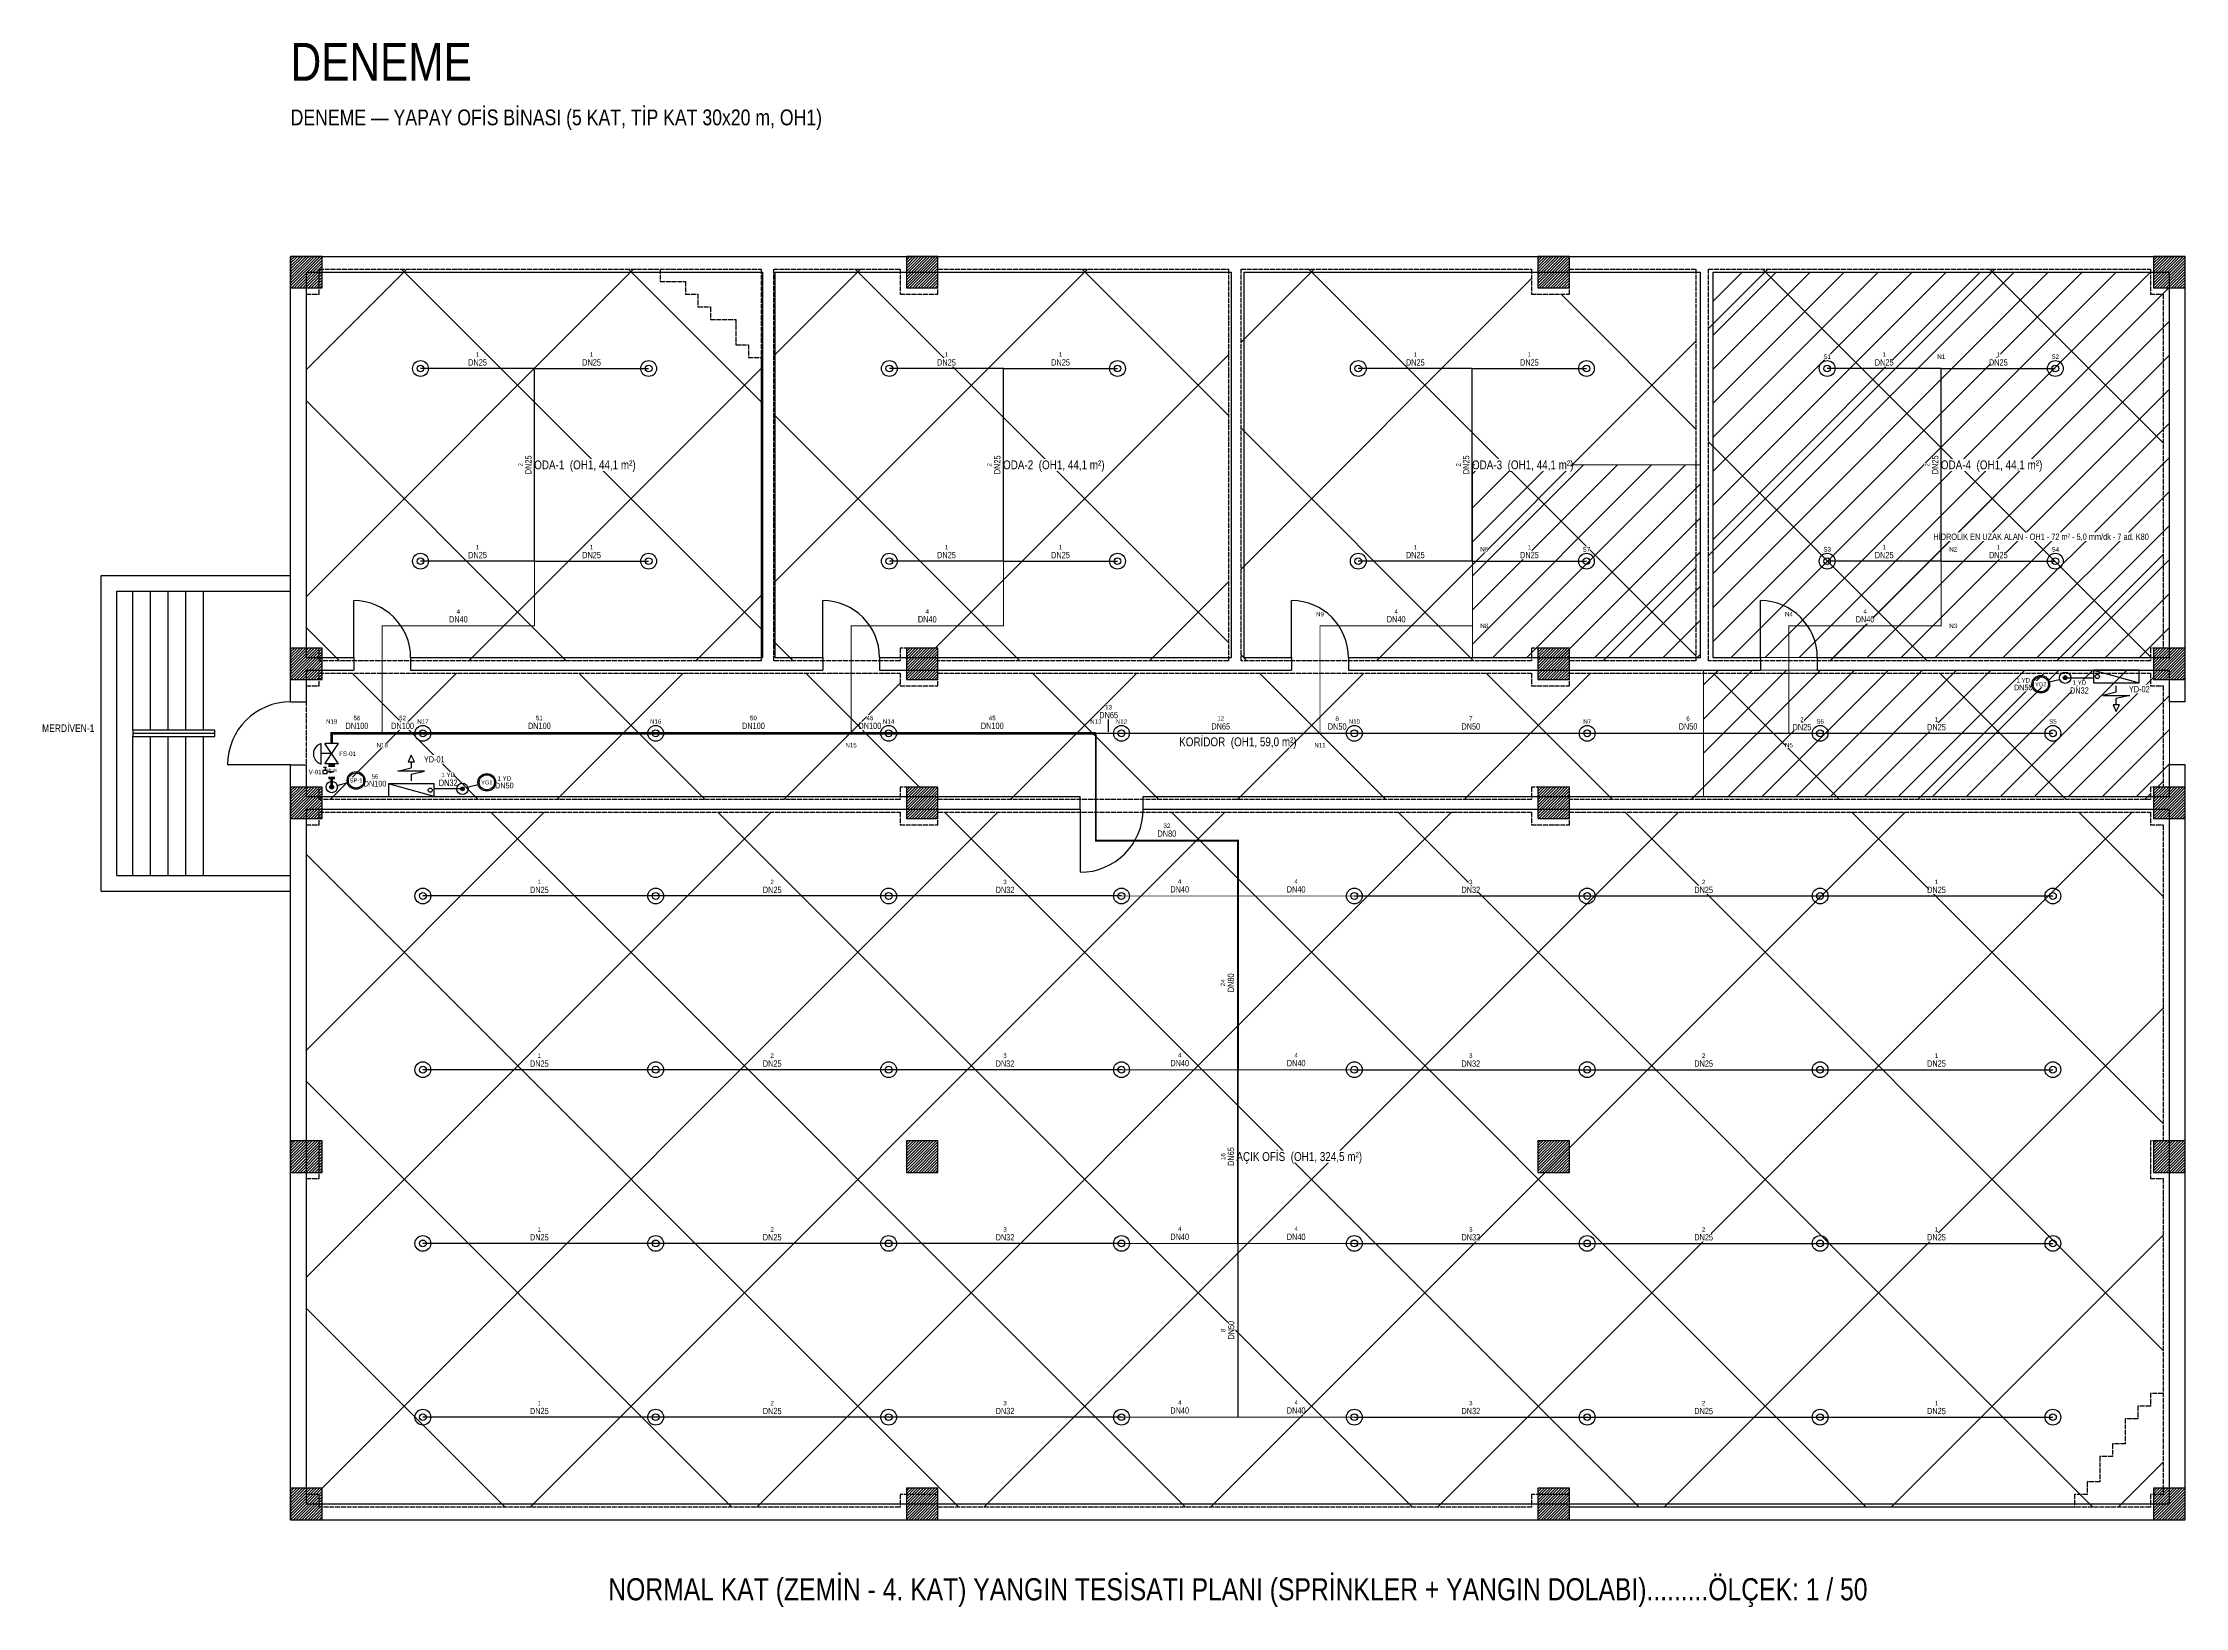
# Model space of a CAD drawing. Header units: centimetres. Extents: x -392 to 7506, y -568 to 2338.
# Drawn here: x -392 to 3000, y -138 to 2338 of the extents above; entities that cross this region are included whole.
import ezdxf
from ezdxf.enums import TextEntityAlignment as Align

# ---------------------------------------------------------------- set-up
doc = ezdxf.new("R2010")
doc.units = ezdxf.units.CM
doc.linetypes.add('DASHED', pattern=[1.524, 1.27, -0.254])
for name, color, linetype in [('MTY-VANA', 1, 'Continuous'), ('ROTAS-MIMARI-DUVAR', 8, 'Continuous'), ('ROTAS-MIMARI-KAPI', 8, 'Continuous'), ('ROTAS-MIMARI-KOLON', 8, 'Continuous'), ('ROTAS-MIMARI-KOLON-TARAMA', 9, 'Continuous'), ('ROTAS-MIMARI-MAHAL', 7, 'Continuous'), ('ROTAS-MIMARI-MERDIVEN', 8, 'Continuous'), ('ROTAS-YANGIN-BASLIK', 7, 'Continuous'), ('ROTAS-YANGIN-DOLAP', 1, 'Continuous'), ('ROTAS-YANGIN-DOLAP-BORU', 1, 'Continuous'), ('ROTAS-YANGIN-DOLAP-CAP', 1, 'Continuous'), ('ROTAS-YANGIN-DOLAP-ERISIM', 3, 'DASHED'), ('ROTAS-YANGIN-DOLAP-KAPSAMA', 3, 'Continuous'), ('ROTAS-YANGIN-DOLAP-KOLON', 6, 'Continuous'), ('ROTAS-YANGIN-DOLAP-YAZI', 1, 'Continuous'), ('ROTAS-YANGIN-DUGUM', 3, 'Continuous'), ('ROTAS-YANGIN-HIDROLIK-ALAN', 2, 'Continuous'), ('ROTAS-YANGIN-HIDROLIK-TARAMA', 8, 'Continuous'), ('ROTAS-YANGIN-KOLON', 6, 'Continuous'), ('ROTAS-YANGIN-SPR-BORU', 140, 'Continuous'), ('ROTAS-YANGIN-SPR-CAP', 141, 'Continuous'), ('ROTAS-YANGIN-SPRINKLER', 15, 'Continuous'), ('ROTAS-YANGIN-VANA', 1, 'Continuous')]:
    doc.layers.add(name, color=color, linetype=linetype)
doc.styles.add('CAP', font='wturkce.SHX', dxfattribs={"width": 0.65})
doc.styles.add('ROTAS', font='arial.ttf')

# ---------------------------------------------------------------- blocks, each defined once
blk = doc.blocks.new('ROTAS-SPR-SARKIK')
for radius in [12.5, 5.37]:
    blk.add_circle((0, 0), radius)
blk = doc.blocks.new('MTY-IZLENEBILIR KELEBEK VANA')
at = {"layer": 'MTY-VANA', "linetype": 'Continuous'}
for p, q in [((-10.7, -5.1), (-10.7, 4.9)), ((-10.7, -5.1), (-10.7, 4.9)), ((-10.7, -5.1), (-10.7, 4.9)), ((-10.7, -5.1), (-10.7, 4.9)), ((-8.7, -5.1), (-8.7, 4.9)), ((-8.7, -5.1), (-8.7, 4.9)), ((-8.7, -5.1), (-8.7, 4.9)), ((-8.7, -5.1), (-8.7, 4.9)), ((0, 0), (0, 7.4)), ((0, 0), (0, 7.4)), ((0, 0), (0, 7.4)), ((0, 0), (0, 7.4)), ((8.7, -5.1), (8.7, 4.9)), ((8.7, -5.1), (8.7, 4.9)), ((8.7, -5.1), (8.7, 4.9)), ((8.7, -5.1), (8.7, 4.9)), ((10.7, -5.1), (10.7, 4.9)), ((10.7, -5.1), (10.7, 4.9)), ((10.7, -5.1), (10.7, 4.9)), ((10.7, -5.1), (10.7, 4.9))]:
    blk.add_line(p, q, dxfattribs=at)
at = {"layer": 'MTY-VANA'}
for p, q in [((-1.2, 3.1), (1.2, -3.1)), ((-1.2, 3.1), (1.2, -3.1)), ((-1.2, 3.1), (1.2, -3.1)), ((7, 10.6), (2.2, 10.6)), ((7, 10.6), (2.2, 10.6)), ((7, 10.6), (2.2, 10.6)), ((7, 10.6), (2.2, 10.6)), ((7, 8.2), (7, 13.1)), ((7, 8.2), (7, 13.1)), ((7, 8.2), (7, 13.1)), ((7, 8.2), (7, 13.1))]:
    blk.add_line(p, q, dxfattribs=at)
blk.add_lwpolyline([(-2.2, 13.9), (-2.2, 7.4), (2.2, 7.4), (2.2, 13.9)], close=True, dxfattribs=at)
blk.add_lwpolyline([(-2.2, 13.9), (-2.2, 7.4), (2.2, 7.4), (2.2, 13.9)], close=True, dxfattribs=at)
blk.add_lwpolyline([(-2.2, 13.9), (-2.2, 7.4), (2.2, 7.4), (2.2, 13.9)], close=True, dxfattribs=at)
blk.add_lwpolyline([(-2.2, 13.9), (-2.2, 7.4), (2.2, 7.4), (2.2, 13.9)], close=True, dxfattribs=at)
at = {"layer": 'MTY-VANA', "linetype": 'Continuous'}
blk.add_trace([(-1.2, 3.1), (1.2, 3.1), (-1.2, -3.1), (1.2, -3.1)], dxfattribs=at)
blk.add_trace([(-1.2, 3.1), (1.2, 3.1), (-1.2, -3.1), (1.2, -3.1)], dxfattribs=at)
blk.add_trace([(-1.2, 3.1), (1.2, 3.1), (-1.2, -3.1), (1.2, -3.1)], dxfattribs=at)
blk.add_trace([(-1.2, 3.1), (1.2, 3.1), (-1.2, -3.1), (1.2, -3.1)], dxfattribs=at)
at = {"layer": 'MTY-VANA', "style": 'CAP', "width": 0.65}
blk.add_attdef('CAP', text='', height=5, rotation=270, dxfattribs=at).set_placement((0, 0), align=Align.CENTER)
blk = doc.blocks.new('ROTAS-AKIS-ANAHTARI')
for p, q in [((-16.3, 16.7), (16.2, 16.7)), ((-16.2, -11), (-16.2, 11)), ((-16.2, 11), (16.3, -11)), ((-16.2, -11), (16.3, 11)), ((0.1, 0), (0.1, 16.7)), ((16.3, -11), (16.3, 11))]:
    blk.add_line(p, q)
blk.add_lwpolyline([(16.2, 16.7), (14.8, 20.1), (12.8, 23.1), (10.1, 25.6), (7, 27.5), (3.5, 28.6), (-0.1, 29), (-3.7, 28.6), (-7.2, 27.5), (-10.3, 25.6), (-12.9, 23.1), (-15, 20.1), (-16.3, 16.7)])
blk = doc.blocks.new('ROTAS-SPR-KOLON')
blk.add_hatch(color=7).paths.add_polyline_path([(3, 0), (2.8, 1.1), (2.1, 2.1), (1.1, 2.8), (0, 3), (-1.1, 2.8), (-2.1, 2.1), (-2.8, 1.1), (-3, 0), (-2.8, -1.1), (-2.1, -2.1), (-1.1, -2.8), (0, -3), (1.1, -2.8), (2.1, -2.1), (2.8, -1.1)])
for radius in [9, 3]:
    blk.add_circle((0, 0), radius)
blk = doc.blocks.new('ROTAS-YANGIN-DOLABI-PLAN')
for p, q in [((-21.2, 7.3), (0, 12.3)), ((21.2, 7.3), (-21.2, 7.3)), ((0, 32.8), (-5, 22)), ((-5, 22), (5, 22)), ((5, 22), (0, 32.8)), ((0, 22), (0, 12.3)), ((0, 2.3), (21.2, 7.3)), ((0, 2.3), (0, -7.8)), ((36, -32.8), (-36, -12.8)), ((30, -22.8), (30, -22.8))]:
    blk.add_line(p, q)
for points in [[(-36, -12.8), (-36, -32.8), (36, -32.8), (36, -12.8), (-36, -12.8)], [(36, -32.8), (-36, -12.8), (-36, -32.8), (36, -32.8)]]:
    blk.add_lwpolyline(points)
blk.add_circle((30, -22.8), 3.25)
at = {"style": 'ROTAS'}
blk.add_attdef('NO', text='', height=6, dxfattribs=at).set_placement((0, 35.8), align=Align.BOTTOM_CENTER)

msp = doc.modelspace()

# ---------------------------------------------------------------- hatches: boundary and pattern name
at = {"layer": 'ROTAS-MIMARI-KOLON-TARAMA'}
h = msp.add_hatch(dxfattribs=at)
h.set_pattern_fill('ANSI31')
h.paths.add_polyline_path([(0, 1950), (50, 1950), (50, 2000), (0, 2000)])
h = msp.add_hatch(dxfattribs=at)
h.set_pattern_fill('ANSI31')
h.paths.add_polyline_path([(975, 1950), (1025, 1950), (1025, 2000), (975, 2000)])
h = msp.add_hatch(dxfattribs=at)
h.set_pattern_fill('ANSI31')
h.paths.add_polyline_path([(1975, 1950), (2025, 1950), (2025, 2000), (1975, 2000)])
h = msp.add_hatch(dxfattribs=at)
h.set_pattern_fill('ANSI31')
h.paths.add_polyline_path([(2950, 1950), (3000, 1950), (3000, 2000), (2950, 2000)])
h = msp.add_hatch(dxfattribs=at)
h.set_pattern_fill('ANSI31')
h.paths.add_polyline_path([(0, 1330), (50, 1330), (50, 1380), (0, 1380)])
h = msp.add_hatch(dxfattribs=at)
h.set_pattern_fill('ANSI31')
h.paths.add_polyline_path([(975, 1330), (1025, 1330), (1025, 1380), (975, 1380)])
h = msp.add_hatch(dxfattribs=at)
h.set_pattern_fill('ANSI31')
h.paths.add_polyline_path([(1975, 1330), (2025, 1330), (2025, 1380), (1975, 1380)])
h = msp.add_hatch(dxfattribs=at)
h.set_pattern_fill('ANSI31')
h.paths.add_polyline_path([(2950, 1330), (3000, 1330), (3000, 1380), (2950, 1380)])
h = msp.add_hatch(dxfattribs=at)
h.set_pattern_fill('ANSI31')
h.paths.add_polyline_path([(0, 1110), (50, 1110), (50, 1160), (0, 1160)])
h = msp.add_hatch(dxfattribs=at)
h.set_pattern_fill('ANSI31')
h.paths.add_polyline_path([(975, 1110), (1025, 1110), (1025, 1160), (975, 1160)])
h = msp.add_hatch(dxfattribs=at)
h.set_pattern_fill('ANSI31')
h.paths.add_polyline_path([(1975, 1110), (2025, 1110), (2025, 1160), (1975, 1160)])
h = msp.add_hatch(dxfattribs=at)
h.set_pattern_fill('ANSI31')
h.paths.add_polyline_path([(2950, 1110), (3000, 1110), (3000, 1160), (2950, 1160)])
h = msp.add_hatch(dxfattribs=at)
h.set_pattern_fill('ANSI31')
h.paths.add_polyline_path([(0, 550), (50, 550), (50, 600), (0, 600)])
h = msp.add_hatch(dxfattribs=at)
h.set_pattern_fill('ANSI31')
h.paths.add_polyline_path([(975, 550), (1025, 550), (1025, 600), (975, 600)])
h = msp.add_hatch(dxfattribs=at)
h.set_pattern_fill('ANSI31')
h.paths.add_polyline_path([(1975, 550), (2025, 550), (2025, 600), (1975, 600)])
h = msp.add_hatch(dxfattribs=at)
h.set_pattern_fill('ANSI31')
h.paths.add_polyline_path([(2950, 550), (3000, 550), (3000, 600), (2950, 600)])
h = msp.add_hatch(dxfattribs=at)
h.set_pattern_fill('ANSI31')
h.paths.add_polyline_path([(0, 0), (50, 0), (50, 50), (0, 50)])
h = msp.add_hatch(dxfattribs=at)
h.set_pattern_fill('ANSI31')
h.paths.add_polyline_path([(975, 0), (1025, 0), (1025, 50), (975, 50)])
h = msp.add_hatch(dxfattribs=at)
h.set_pattern_fill('ANSI31')
h.paths.add_polyline_path([(1975, 0), (2025, 0), (2025, 50), (1975, 50)])
h = msp.add_hatch(dxfattribs=at)
h.set_pattern_fill('ANSI31')
h.paths.add_polyline_path([(2950, 0), (3000, 0), (3000, 50), (2950, 50)])
at = {"layer": 'ROTAS-YANGIN-DOLAP-KAPSAMA'}
h = msp.add_hatch(dxfattribs=at)
h.set_pattern_fill('ANSI37', scale=80)
h.paths.add_polyline_path([(45, 1980), (745, 1980), (745, 1360), (45, 1360), (45, 1380), (25, 1380), (25, 1940), (45, 1940)])
h = msp.add_hatch(dxfattribs=at)
h.set_pattern_fill('ANSI37', scale=80)
h.paths.add_polyline_path([(765, 1980), (965, 1980), (965, 1940), (1025, 1940), (1025, 1980), (1485, 1980), (1485, 1360), (1025, 1360), (1025, 1380), (965, 1380), (965, 1360), (765, 1360)])
h = msp.add_hatch(dxfattribs=at)
h.set_pattern_fill('ANSI37', scale=80)
h.paths.add_polyline_path([(1505, 1980), (1965, 1980), (1965, 1940), (2025, 1940), (2025, 1980), (2225, 1980), (2225, 1360), (2025, 1360), (2025, 1380), (1965, 1380), (1965, 1360), (1505, 1360)])
h = msp.add_hatch(dxfattribs=at)
h.set_pattern_fill('ANSI37', scale=80)
h.paths.add_polyline_path([(2945, 1360), (2245, 1360), (2245, 1980), (2945, 1980), (2945, 1940), (2965, 1940), (2965, 1380), (2945, 1380)])
h = msp.add_hatch(dxfattribs=at)
h.set_pattern_fill('ANSI37', scale=80)
h.paths.add_polyline_path([(965, 1140), (45, 1140), (45, 1160), (25, 1160), (25, 1320), (45, 1320), (45, 1340), (965, 1340), (965, 1320), (1025, 1320), (1025, 1340), (1965, 1340), (1965, 1320), (2025, 1320), (2025, 1340), (2945, 1340), (2945, 1320), (2965, 1320), (2965, 1160), (2945, 1160), (2945, 1140), (2025, 1140), (2025, 1160), (1965, 1160), (1965, 1140), (1025, 1140), (1025, 1160), (965, 1160)])
h = msp.add_hatch(dxfattribs=at)
h.set_pattern_fill('ANSI37', scale=80)
h.paths.add_polyline_path([(25, 600), (25, 1100), (45, 1100), (45, 1120), (965, 1120), (965, 1100), (1025, 1100), (1025, 1120), (1965, 1120), (1965, 1100), (2025, 1100), (2025, 1120), (2945, 1120), (2945, 1100), (2965, 1100), (2965, 600), (2945, 600), (2945, 540), (2965, 540), (2965, 40), (2945, 40), (2945, 20), (2025, 20), (2025, 40), (1965, 40), (1965, 20), (1025, 20), (1025, 40), (965, 40), (965, 20), (45, 20), (45, 40), (25, 40), (25, 540), (45, 540), (45, 600)])
h.paths.add_polyline_path([(1025, 600), (965, 600), (965, 540), (1025, 540)], flags=0)
h.paths.add_polyline_path([(1965, 540), (2025, 540), (2025, 600), (1965, 600)], flags=0)
at = {"layer": 'ROTAS-YANGIN-HIDROLIK-TARAMA'}
h = msp.add_hatch(dxfattribs=at)
h.set_pattern_fill('ANSI31', scale=12)
h.paths.add_polyline_path([(2252.5, 1975), (2975, 1975), (2975, 1365), (2252.5, 1365)])
h = msp.add_hatch(dxfattribs=at)
h.set_pattern_fill('ANSI31', scale=12)
h.paths.add_polyline_path([(2232.5, 1670), (2232.5, 1365), (1871.3, 1365), (1871.3, 1670)])
h = msp.add_hatch(dxfattribs=at)
h.set_pattern_fill('ANSI31', scale=12)
h.paths.add_polyline_path([(2975, 1345), (2975, 1145), (2237.5, 1145), (2237.5, 1345)])

# ---------------------------------------------------------------- linework, layer by layer
at = {"layer": 'ROTAS-MIMARI-DUVAR'}
for p, q in [((0, 2000), (3000, 2000)), ((0, 1295), (0, 2000)), ((25, 1975), (747.5, 1975)), ((25, 1365), (25, 1975)), ((747.5, 1365), (747.5, 1975)), ((767.5, 1975), (1490, 1975)), ((767.5, 1365), (767.5, 1975)), ((1490, 1365), (1490, 1975)), ((1510, 1975), (2232.5, 1975)), ((1510, 1365), (1510, 1975)), ((2232.5, 1365), (2232.5, 1975)), ((2252.5, 1975), (2975, 1975)), ((2252.5, 1365), (2252.5, 1975)), ((2975, 1365), (2975, 1975)), ((3000, 1295), (3000, 2000)), ((-300, 1495), (0, 1495)), ((-300, 995), (-300, 1495)), ((-275, 1470), (0, 1470)), ((-275, 1020), (-275, 1470)), ((25, 1365), (100, 1365)), ((190, 1365), (747.5, 1365)), ((767.5, 1365), (842.5, 1365)), ((932.5, 1365), (1490, 1365)), ((1510, 1365), (1585, 1365)), ((1675, 1365), (2232.5, 1365)), ((2252.5, 1365), (2327.5, 1365)), ((2417.5, 1365), (2975, 1365)), ((25, 1345), (100, 1345)), ((25, 1295), (25, 1345)), ((190, 1345), (842.5, 1345)), ((932.5, 1345), (1585, 1345)), ((1675, 1345), (2327.5, 1345)), ((2417.5, 1345), (2975, 1345)), ((2975, 1295), (2975, 1345)), ((0, 0), (0, 1195)), ((25, 1145), (25, 1195)), ((2975, 1145), (2975, 1195)), ((3000, 0), (3000, 1195)), ((25, 1145), (1250, 1145)), ((25, 1125), (1250, 1125)), ((25, 25), (25, 1125)), ((1350, 1145), (2975, 1145)), ((1350, 1125), (2975, 1125)), ((2975, 25), (2975, 1125)), ((-275, 1020), (0, 1020)), ((-300, 995), (0, 995)), ((0, 0), (3000, 0)), ((25, 25), (2975, 25))]:
    msp.add_line(p, q, dxfattribs=at)
at = {"layer": 'ROTAS-MIMARI-KAPI'}
for p, q in [((100, 1365), (100, 1455)), ((842.5, 1365), (842.5, 1455)), ((1585, 1365), (1585, 1455)), ((2327.5, 1365), (2327.5, 1455)), ((100, 1365), (100, 1345)), ((190, 1365), (190, 1345)), ((842.5, 1365), (842.5, 1345)), ((932.5, 1365), (932.5, 1345)), ((1585, 1365), (1585, 1345)), ((1675, 1365), (1675, 1345)), ((2327.5, 1365), (2327.5, 1345)), ((2417.5, 1365), (2417.5, 1345)), ((0, 1295), (25, 1295)), ((3000, 1295), (2975, 1295)), ((0, 1195), (-100, 1195)), ((0, 1195), (25, 1195)), ((3000, 1195), (2975, 1195)), ((1250, 1125), (1250, 1145)), ((1250, 1125), (1250, 1025)), ((1350, 1125), (1350, 1145))]:
    msp.add_line(p, q, dxfattribs=at)
for centre, radius, start, end in [((100, 1365), 90, 0, 90), ((842.5, 1365), 90, 0, 90), ((1585, 1365), 90, 0, 90), ((2327.5, 1365), 90, 0, 90), ((0, 1195), 100, 90, 180), ((1250, 1125), 100, 270, 360)]:
    msp.add_arc(centre, radius, start, end, dxfattribs=at)
at = {"layer": 'ROTAS-MIMARI-KOLON'}
for points in [[(0, 1950), (50, 1950), (50, 2000), (0, 2000)], [(975, 1950), (1025, 1950), (1025, 2000), (975, 2000)], [(1975, 1950), (2025, 1950), (2025, 2000), (1975, 2000)], [(2950, 1950), (3000, 1950), (3000, 2000), (2950, 2000)], [(0, 1330), (50, 1330), (50, 1380), (0, 1380)], [(975, 1330), (1025, 1330), (1025, 1380), (975, 1380)], [(1975, 1330), (2025, 1330), (2025, 1380), (1975, 1380)], [(2950, 1330), (3000, 1330), (3000, 1380), (2950, 1380)], [(0, 1110), (50, 1110), (50, 1160), (0, 1160)], [(975, 1110), (1025, 1110), (1025, 1160), (975, 1160)], [(1975, 1110), (2025, 1110), (2025, 1160), (1975, 1160)], [(2950, 1110), (3000, 1110), (3000, 1160), (2950, 1160)], [(0, 550), (50, 550), (50, 600), (0, 600)], [(975, 550), (1025, 550), (1025, 600), (975, 600)], [(1975, 550), (2025, 550), (2025, 600), (1975, 600)], [(2950, 550), (3000, 550), (3000, 600), (2950, 600)], [(0, 0), (50, 0), (50, 50), (0, 50)], [(975, 0), (1025, 0), (1025, 50), (975, 50)], [(1975, 0), (2025, 0), (2025, 50), (1975, 50)], [(2950, 0), (3000, 0), (3000, 50), (2950, 50)]]:
    msp.add_lwpolyline(points, close=True, dxfattribs=at)
at = {"layer": 'ROTAS-MIMARI-MERDIVEN'}
for points in [[(-250, 1250), (-250, 1470)], [(-222, 1250), (-222, 1470)], [(-194, 1250), (-194, 1470)], [(-166, 1250), (-166, 1470)], [(-138, 1250), (-138, 1470)], [(-250, 1245), (-120, 1245)], [(-250, 1020), (-250, 1240)], [(-222, 1020), (-222, 1240)], [(-194, 1020), (-194, 1240)], [(-166, 1020), (-166, 1240)], [(-138, 1020), (-138, 1240)]]:
    msp.add_lwpolyline(points, dxfattribs=at)
msp.add_lwpolyline([(-250, 1240), (-120, 1240), (-120, 1250), (-250, 1250)], close=True, dxfattribs=at)
at = {"layer": 'ROTAS-YANGIN-DOLAP-BORU'}
for points in [[(2810, 1333), (2855, 1333)], [(272, 1157), (227, 1157)]]:
    msp.add_lwpolyline(points, dxfattribs=at)
at = {"layer": 'ROTAS-YANGIN-DOLAP-ERISIM', "linetype": 'DASHED', "ltscale": 6}
for points in [[(45, 1980), (745, 1980), (745, 1360), (45, 1360), (45, 1380), (25, 1380), (25, 1940), (45, 1940)], [(45, 1980), (585, 1980), (585, 1960), (625, 1960), (625, 1940), (645, 1940), (645, 1920), (665, 1920), (665, 1900), (705, 1900), (705, 1860), (725, 1860), (725, 1840), (745, 1840), (745, 1360), (45, 1360), (45, 1380), (25, 1380), (25, 1940), (45, 1940)], [(765, 1980), (965, 1980), (965, 1940), (1025, 1940), (1025, 1980), (1485, 1980), (1485, 1360), (1025, 1360), (1025, 1380), (965, 1380), (965, 1360), (765, 1360)], [(765, 1980), (965, 1980), (965, 1940), (1025, 1940), (1025, 1980), (1485, 1980), (1485, 1360), (1025, 1360), (1025, 1380), (965, 1380), (965, 1360), (765, 1360)], [(1505, 1980), (1965, 1980), (1965, 1940), (2025, 1940), (2025, 1980), (2225, 1980), (2225, 1360), (2025, 1360), (2025, 1380), (1965, 1380), (1965, 1360), (1505, 1360)], [(1505, 1980), (1965, 1980), (1965, 1940), (2025, 1940), (2025, 1980), (2225, 1980), (2225, 1360), (2025, 1360), (2025, 1380), (1965, 1380), (1965, 1360), (1505, 1360)], [(2945, 1360), (2245, 1360), (2245, 1980), (2945, 1980), (2945, 1940), (2965, 1940), (2965, 1380), (2945, 1380)], [(2945, 1360), (2245, 1360), (2245, 1980), (2945, 1980), (2945, 1940), (2965, 1940), (2965, 1380), (2945, 1380)], [(965, 1140), (45, 1140), (45, 1160), (25, 1160), (25, 1320), (45, 1320), (45, 1340), (965, 1340), (965, 1320), (1025, 1320), (1025, 1340), (1965, 1340), (1965, 1320), (2025, 1320), (2025, 1340), (2945, 1340), (2945, 1320), (2965, 1320), (2965, 1160), (2945, 1160), (2945, 1140), (2025, 1140), (2025, 1160), (1965, 1160), (1965, 1140), (1025, 1140), (1025, 1160), (965, 1160)], [(965, 1140), (45, 1140), (45, 1160), (25, 1160), (25, 1320), (45, 1320), (45, 1340), (965, 1340), (965, 1320), (1025, 1320), (1025, 1340), (1965, 1340), (1965, 1320), (2025, 1320), (2025, 1340), (2945, 1340), (2945, 1320), (2965, 1320), (2965, 1160), (2945, 1160), (2945, 1140), (2025, 1140), (2025, 1160), (1965, 1160), (1965, 1140), (1025, 1140), (1025, 1160), (965, 1160)], [(25, 600), (25, 1100), (45, 1100), (45, 1120), (965, 1120), (965, 1100), (1025, 1100), (1025, 1120), (1965, 1120), (1965, 1100), (2025, 1100), (2025, 1120), (2945, 1120), (2945, 1100), (2965, 1100), (2965, 600), (2945, 600), (2945, 540), (2965, 540), (2965, 40), (2945, 40), (2945, 20), (2025, 20), (2025, 40), (1965, 40), (1965, 20), (1025, 20), (1025, 40), (965, 40), (965, 20), (45, 20), (45, 40), (25, 40), (25, 540), (45, 540), (45, 600)], [(25, 600), (25, 1100), (45, 1100), (45, 1120), (965, 1120), (965, 1100), (1025, 1100), (1025, 1120), (1965, 1120), (1965, 1100), (2025, 1100), (2025, 1120), (2945, 1120), (2945, 1100), (2965, 1100), (2965, 600), (2945, 600), (2945, 540), (2965, 540), (2965, 200), (2945, 200), (2945, 180), (2925, 180), (2925, 160), (2905, 160), (2905, 120), (2885, 120), (2885, 100), (2865, 100), (2865, 60), (2845, 60), (2845, 40), (2825, 40), (2825, 20), (2025, 20), (2025, 40), (1965, 40), (1965, 20), (1025, 20), (1025, 40), (965, 40), (965, 20), (45, 20), (45, 40), (25, 40), (25, 540), (45, 540), (45, 600)]]:
    msp.add_lwpolyline(points, close=True, dxfattribs=at)
at = {"layer": 'ROTAS-YANGIN-DOLAP-KOLON'}
for p, q in [((2784.9, 1326.3), (2800.3, 1330.4)), ((297.1, 1163.7), (281.7, 1159.6))]:
    msp.add_line(p, q, dxfattribs=at)
for centre, radius in [((2771.4, 1322.6), 14), ((2771.4, 1322.6), 12), ((310.6, 1167.4), 14), ((310.6, 1167.4), 12)]:
    msp.add_circle(centre, radius, dxfattribs=at)
at = {"layer": 'ROTAS-YANGIN-HIDROLIK-ALAN', "linetype": 'DASHED', "ltscale": 8, "const_width": 1.5}
for points in [[(2252.5, 1975), (2975, 1975), (2975, 1365), (2252.5, 1365)], [(2232.5, 1670), (2232.5, 1365), (1871.3, 1365), (1871.3, 1670)], [(2975, 1345), (2975, 1145), (2237.5, 1145), (2237.5, 1345)]]:
    msp.add_lwpolyline(points, close=True, dxfattribs=at)
at = {"layer": 'ROTAS-YANGIN-KOLON'}
msp.add_line((90.1, 1166.7), (74.7, 1162.6), dxfattribs=at)
for radius in [14, 12]:
    msp.add_circle((103.6, 1170.4), radius, dxfattribs=at)
at = {"layer": 'ROTAS-YANGIN-SPR-BORU'}
for points in [[(386.2, 1822.5), (205.6, 1822.5)], [(386.2, 1517.5), (386.2, 1822.5)], [(386.2, 1822.5), (566.9, 1822.5)], [(1128.8, 1822.5), (948.1, 1822.5)], [(1128.8, 1517.5), (1128.8, 1822.5)], [(1128.8, 1822.5), (1309.4, 1822.5)], [(1871.2, 1822.5), (1690.6, 1822.5)], [(1871.2, 1517.5), (1871.2, 1822.5)], [(1871.2, 1822.5), (2051.9, 1822.5)], [(2613.8, 1822.5), (2433.1, 1822.5)], [(2613.8, 1517.5), (2613.8, 1822.5)], [(2613.8, 1822.5), (2794.4, 1822.5)], [(386.2, 1517.5), (205.6, 1517.5)], [(386.2, 1517.5), (566.9, 1517.5)], [(1128.8, 1517.5), (948.1, 1517.5)], [(1128.8, 1517.5), (1309.4, 1517.5)], [(1871.2, 1517.5), (1690.6, 1517.5)], [(1871.2, 1517.5), (2051.9, 1517.5)], [(2613.8, 1517.5), (2433.1, 1517.5)], [(2613.8, 1517.5), (2794.4, 1517.5)], [(2372.5, 1245), (2421.9, 1245)], [(2421.9, 1245), (2790.6, 1245)], [(578.1, 987.5), (209.4, 987.5)], [(946.9, 987.5), (578.1, 987.5)], [(1315.6, 987.5), (946.9, 987.5)], [(1684.4, 987.5), (2053.1, 987.5)], [(2053.1, 987.5), (2421.9, 987.5)], [(2421.9, 987.5), (2790.6, 987.5)], [(578.1, 712.5), (209.4, 712.5)], [(946.9, 712.5), (578.1, 712.5)], [(1315.6, 712.5), (946.9, 712.5)], [(1684.4, 712.5), (2053.1, 712.5)], [(2053.1, 712.5), (2421.9, 712.5)], [(2421.9, 712.5), (2790.6, 712.5)], [(578.1, 437.5), (209.4, 437.5)], [(946.9, 437.5), (578.1, 437.5)], [(1315.6, 437.5), (946.9, 437.5)], [(1684.4, 437.5), (2053.1, 437.5)], [(2053.1, 437.5), (2421.9, 437.5)], [(2421.9, 437.5), (2790.6, 437.5)], [(578.1, 162.5), (209.4, 162.5)], [(946.9, 162.5), (578.1, 162.5)], [(1315.6, 162.5), (946.9, 162.5)], [(1684.4, 162.5), (2053.1, 162.5)], [(2053.1, 162.5), (2421.9, 162.5)], [(2421.9, 162.5), (2790.6, 162.5)]]:
    msp.add_lwpolyline(points, dxfattribs=at)
for points, const_width in [([(145, 1245), (145, 1415), (386.2, 1415), (386.2, 1517.5)], 1.5), ([(887.5, 1245), (887.5, 1415), (1128.8, 1415), (1128.8, 1517.5)], 1.5), ([(1630, 1245), (1630, 1415), (1871.2, 1415), (1871.2, 1517.5)], 1.5), ([(2372.5, 1245), (2372.5, 1415), (2613.8, 1415), (2613.8, 1517.5)], 1.5), ([(65, 1229), (65, 1245), (145, 1245)], 4), ([(145, 1245), (209.4, 1245)], 4), ([(209.4, 1245), (578.1, 1245)], 4), ([(578.1, 1245), (887.5, 1245)], 4), ([(887.5, 1245), (946.9, 1245)], 4), ([(946.9, 1245), (1275, 1245)], 4), ([(1275, 1245), (1275, 1075), (1500, 1075), (1500, 987.5)], 3), ([(1275, 1245), (1315.6, 1245)], 2.5), ([(1315.6, 1245), (1630, 1245)], 2.5), ([(1630, 1245), (1684.4, 1245)], 2), ([(1684.4, 1245), (2053.1, 1245)], 2), ([(2053.1, 1245), (2372.5, 1245)], 2), ([(65, 1194.5), (65, 1196.4)], 4), ([(65, 1160), (65, 1173.1)], 4), ([(1500, 987.5), (1315.6, 987.5)], 1.5), ([(1500, 987.5), (1500, 712.5)], 3), ([(1500, 987.5), (1684.4, 987.5)], 1.5), ([(1500, 712.5), (1315.6, 712.5)], 1.5), ([(1500, 712.5), (1500, 437.5)], 2.5), ([(1500, 712.5), (1684.4, 712.5)], 1.5), ([(1500, 437.5), (1315.6, 437.5)], 1.5), ([(1500, 437.5), (1500, 162.5)], 2), ([(1500, 437.5), (1684.4, 437.5)], 1.5), ([(1500, 162.5), (1315.6, 162.5)], 1.5), ([(1500, 162.5), (1684.4, 162.5)], 1.5)]:
    msp.add_lwpolyline(points, dxfattribs=dict(at, const_width=const_width))
at = {"layer": 'ROTAS-YANGIN-SPR-CAP'}
msp.add_line((1295.3, 1247.2), (1295.3, 1267), dxfattribs=at)

# ---------------------------------------------------------------- block references
at = {"layer": 'ROTAS-YANGIN-DOLAP', "rotation": -180}
msp.add_blockref('ROTAS-YANGIN-DOLABI-PLAN', (2891, 1312.2), dxfattribs=at)
at = {"layer": 'ROTAS-YANGIN-DOLAP'}
msp.add_blockref('ROTAS-YANGIN-DOLABI-PLAN', (191, 1177.8), dxfattribs=at)
at = {"layer": 'ROTAS-YANGIN-DOLAP-KOLON'}
for p in [(2810, 1333), (272, 1157)]:
    msp.add_blockref('ROTAS-SPR-KOLON', p, dxfattribs=at)
at = {"layer": 'ROTAS-YANGIN-KOLON'}
msp.add_blockref('ROTAS-SPR-KOLON', (65, 1160), dxfattribs=at)
at = {"layer": 'ROTAS-YANGIN-SPRINKLER'}
for p in [(205.6, 1822.5), (566.9, 1822.5), (948.1, 1822.5), (1309.4, 1822.5), (1690.6, 1822.5), (2051.9, 1822.5), (2433.1, 1822.5), (2794.4, 1822.5), (205.6, 1517.5), (566.9, 1517.5), (948.1, 1517.5), (1309.4, 1517.5), (1690.6, 1517.5), (2051.9, 1517.5), (2433.1, 1517.5), (2794.4, 1517.5), (209.4, 1245), (578.1, 1245), (946.9, 1245), (1315.6, 1245), (1684.4, 1245), (2053.1, 1245), (2421.9, 1245), (2790.6, 1245), (209.4, 987.5), (578.1, 987.5), (946.9, 987.5), (1315.6, 987.5), (1684.4, 987.5), (2053.1, 987.5), (2421.9, 987.5), (2790.6, 987.5), (209.4, 712.5), (578.1, 712.5), (946.9, 712.5), (1315.6, 712.5), (1684.4, 712.5), (2053.1, 712.5), (2421.9, 712.5), (2790.6, 712.5), (209.4, 437.5), (578.1, 437.5), (946.9, 437.5), (1315.6, 437.5), (1684.4, 437.5), (2053.1, 437.5), (2421.9, 437.5), (2790.6, 437.5), (209.4, 162.5), (578.1, 162.5), (946.9, 162.5), (1315.6, 162.5), (1684.4, 162.5), (2053.1, 162.5), (2421.9, 162.5), (2790.6, 162.5)]:
    msp.add_blockref('ROTAS-SPR-SARKIK', p, dxfattribs=at)
at = {"layer": 'ROTAS-YANGIN-VANA', "rotation": 90}
msp.add_blockref('ROTAS-AKIS-ANAHTARI', (65, 1212.7), dxfattribs=at)
msp.add_blockref('MTY-IZLENEBILIR KELEBEK VANA', (65, 1183.8), dxfattribs=at).add_auto_attribs({'CAP': 'DN100'})

# ---------------------------------------------------------------- texts
at = {"layer": 'ROTAS-YANGIN-BASLIK', "style": 'ROTAS', "width": 0.8}
for s, height, p in [('DENEME', 60, (0, 2260)), ('DENEME — YAPAY OFİS BİNASI (5 KAT, TİP KAT 30x20 m, OH1)', 25, (0, 2200))]:
    msp.add_text(s, height=height, dxfattribs=at).set_placement(p, align=Align.BOTTOM_LEFT)
msp.add_text('NORMAL KAT (ZEMİN - 4. KAT) YANGIN TESİSATI PLANI (SPRİNKLER + YANGIN DOLABI).........ÖLÇEK: 1 / 50', height=35, dxfattribs=at).set_placement((1500, -110), align=Align.MIDDLE_CENTER)

# ---------------------------------------------------------------- wipeouts: each hides what was drawn before it
msp.add_wipeout([(-384.3, 1245), (-320, 1245), (-320, 1261.2), (-384.3, 1261.2)])

# ---------------------------------------------------------------- next in the draw order: texts
at = {"layer": 'ROTAS-MIMARI-MAHAL', "style": 'ROTAS', "width": 0.8}
msp.add_text('MERDİVEN-1', height=12, dxfattribs=at).set_placement((-352.2, 1253.1), align=Align.MIDDLE_CENTER)

# ---------------------------------------------------------------- next in the draw order: wipeouts: each hides what was drawn before it
for points in [[(284, 1825.5), (307.8, 1825.5), (307.8, 1839), (284, 1839)], [(464.6, 1825.5), (488.5, 1825.5), (488.5, 1839), (464.6, 1839)], [(1026.5, 1825.5), (1050.4, 1825.5), (1050.4, 1839), (1026.5, 1839)], [(1207.2, 1825.5), (1231, 1825.5), (1231, 1839), (1207.2, 1839)], [(1769, 1825.5), (1792.8, 1825.5), (1792.8, 1839), (1769, 1839)], [(1949.6, 1825.5), (1973.5, 1825.5), (1973.5, 1839), (1949.6, 1839)], [(2428.2, 1836.5), (2438, 1836.5), (2438, 1845.9), (2428.2, 1845.9)], [(2511.5, 1825.5), (2535.4, 1825.5), (2535.4, 1839), (2511.5, 1839)], [(2608.9, 1836.5), (2618.7, 1836.5), (2618.7, 1845.9), (2608.9, 1845.9)], [(2692.2, 1825.5), (2716, 1825.5), (2716, 1839), (2692.2, 1839)], [(2789.5, 1836.5), (2799.3, 1836.5), (2799.3, 1845.9), (2789.5, 1845.9)], [(369.7, 1658.1), (383.2, 1658.1), (383.2, 1681.9), (369.7, 1681.9)], [(1112.3, 1658.1), (1125.8, 1658.1), (1125.8, 1681.9), (1112.3, 1681.9)], [(1854.7, 1658.1), (1868.2, 1658.1), (1868.2, 1681.9), (1854.7, 1681.9)], [(2597.3, 1658.1), (2610.8, 1658.1), (2610.8, 1681.9), (2597.3, 1681.9)], [(284, 1520.5), (307.8, 1520.5), (307.8, 1534), (284, 1534)], [(464.6, 1520.5), (488.5, 1520.5), (488.5, 1534), (464.6, 1534)], [(1026.5, 1520.5), (1050.4, 1520.5), (1050.4, 1534), (1026.5, 1534)], [(1207.2, 1520.5), (1231, 1520.5), (1231, 1534), (1207.2, 1534)], [(1769, 1520.5), (1792.8, 1520.5), (1792.8, 1534), (1769, 1534)], [(1885.2, 1531.5), (1894.9, 1531.5), (1894.9, 1540.9), (1885.2, 1540.9)], [(1949.6, 1520.5), (1973.5, 1520.5), (1973.5, 1534), (1949.6, 1534)], [(2047, 1531.5), (2056.8, 1531.5), (2056.8, 1540.9), (2047, 1540.9)], [(2428.2, 1531.5), (2438, 1531.5), (2438, 1540.9), (2428.2, 1540.9)], [(2511.5, 1520.5), (2535.4, 1520.5), (2535.4, 1534), (2511.5, 1534)], [(2627.8, 1531.5), (2637.5, 1531.5), (2637.5, 1540.9), (2627.8, 1540.9)], [(2692.2, 1520.5), (2716, 1520.5), (2716, 1534), (2692.2, 1534)], [(2789.5, 1531.5), (2799.3, 1531.5), (2799.3, 1540.9), (2789.5, 1540.9)], [(253.7, 1418.8), (277.5, 1418.8), (277.5, 1432.2), (253.7, 1432.2)], [(996.2, 1418.8), (1020.1, 1418.8), (1020.1, 1432.2), (996.2, 1432.2)], [(1625.1, 1429), (1634.9, 1429), (1634.9, 1438.4), (1625.1, 1438.4)], [(1738.7, 1418.8), (1762.5, 1418.8), (1762.5, 1432.2), (1738.7, 1432.2)], [(2367.6, 1429), (2377.4, 1429), (2377.4, 1438.4), (2367.6, 1438.4)], [(2481.2, 1418.8), (2505.1, 1418.8), (2505.1, 1432.2), (2481.2, 1432.2)], [(1885.2, 1410.3), (1894.9, 1410.3), (1894.9, 1419.7), (1885.2, 1419.7)], [(2627.8, 1410.3), (2637.5, 1410.3), (2637.5, 1419.7), (2627.8, 1419.7)], [(2760.4, 1317.6), (2782.4, 1317.6), (2782.4, 1327.6), (2760.4, 1327.6)], [(2820.6, 1306), (2844.4, 1306), (2844.4, 1319.5), (2820.6, 1319.5)], [(2913, 1308.2), (2941.8, 1308.2), (2941.8, 1321.8), (2913, 1321.8)], [(90.6, 1250), (119.4, 1250), (119.4, 1263.5), (90.6, 1263.5)], [(162.8, 1250), (191.6, 1250), (191.6, 1263.5), (162.8, 1263.5)], [(379.4, 1250), (408.1, 1250), (408.1, 1263.5), (379.4, 1263.5)], [(571.5, 1259), (584.7, 1259), (584.7, 1268.4), (571.5, 1268.4)], [(718.4, 1250), (747.2, 1250), (747.2, 1263.5), (718.4, 1263.5)], [(902.8, 1250), (931.6, 1250), (931.6, 1263.5), (902.8, 1263.5)], [(1096.5, 1250), (1125.4, 1250), (1125.4, 1263.5), (1096.5, 1263.5)], [(1283.4, 1267), (1307.2, 1267), (1307.2, 1280.5), (1283.4, 1280.5)], [(1460.9, 1249.2), (1484.7, 1249.2), (1484.7, 1262.8), (1460.9, 1262.8)], [(1645.3, 1249), (1669.1, 1249), (1669.1, 1262.5), (1645.3, 1262.5)], [(1856.8, 1249), (1880.7, 1249), (1880.7, 1262.5), (1856.8, 1262.5)], [(2048.2, 1259), (2058, 1259), (2058, 1268.4), (2048.2, 1268.4)], [(2200.9, 1249), (2224.7, 1249), (2224.7, 1262.5), (2200.9, 1262.5)], [(2381.3, 1248), (2405.2, 1248), (2405.2, 1261.5), (2381.3, 1261.5)], [(2594.3, 1248), (2618.2, 1248), (2618.2, 1261.5), (2594.3, 1261.5)], [(2785.7, 1259), (2795.5, 1259), (2795.5, 1268.4), (2785.7, 1268.4)], [(138.4, 1221.6), (151.6, 1221.6), (151.6, 1231), (138.4, 1231)], [(880.9, 1221.6), (894.1, 1221.6), (894.1, 1231), (880.9, 1231)], [(1623.4, 1221.6), (1636.6, 1221.6), (1636.6, 1231), (1623.4, 1231)], [(2367.6, 1221.6), (2377.4, 1221.6), (2377.4, 1231), (2367.6, 1231)], [(30.4, 1179.1), (47.1, 1179.1), (47.1, 1188.5), (30.4, 1188.5)], [(80.1, 1208), (100.3, 1208), (100.3, 1217.4), (80.1, 1217.4)], [(92.6, 1165.4), (114.6, 1165.4), (114.6, 1175.4), (92.6, 1175.4)], [(237.6, 1160), (261.4, 1160), (261.4, 1173.5), (237.6, 1173.5)], [(299.6, 1162.4), (321.6, 1162.4), (321.6, 1172.4), (299.6, 1172.4)], [(1375.6, 1079.5), (1399.4, 1079.5), (1399.4, 1093), (1375.6, 1093)], [(381.8, 990.5), (405.7, 990.5), (405.7, 1004), (381.8, 1004)], [(750.6, 990.5), (774.4, 990.5), (774.4, 1004), (750.6, 1004)], [(1119.3, 990.5), (1143.2, 990.5), (1143.2, 1004), (1119.3, 1004)], [(1395.9, 991.2), (1419.7, 991.2), (1419.7, 1004.8), (1395.9, 1004.8)], [(1580.3, 991.2), (1604.1, 991.2), (1604.1, 1004.8), (1580.3, 1004.8)], [(1856.8, 990.5), (1880.7, 990.5), (1880.7, 1004), (1856.8, 1004)], [(2225.6, 990.5), (2249.4, 990.5), (2249.4, 1004), (2225.6, 1004)], [(2594.3, 990.5), (2618.2, 990.5), (2618.2, 1004), (2594.3, 1004)], [(1482, 838.1), (1495.5, 838.1), (1495.5, 861.9), (1482, 861.9)], [(381.8, 715.5), (405.7, 715.5), (405.7, 729), (381.8, 729)], [(750.6, 715.5), (774.4, 715.5), (774.4, 729), (750.6, 729)], [(1119.3, 715.5), (1143.2, 715.5), (1143.2, 729), (1119.3, 729)], [(1395.9, 716.2), (1419.7, 716.2), (1419.7, 729.8), (1395.9, 729.8)], [(1580.3, 716.2), (1604.1, 716.2), (1604.1, 729.8), (1580.3, 729.8)], [(1856.8, 715.5), (1880.7, 715.5), (1880.7, 729), (1856.8, 729)], [(2225.6, 715.5), (2249.4, 715.5), (2249.4, 729), (2225.6, 729)], [(2594.3, 715.5), (2618.2, 715.5), (2618.2, 729), (2594.3, 729)], [(1482.2, 563.1), (1495.8, 563.1), (1495.8, 586.9), (1482.2, 586.9)], [(381.8, 440.5), (405.7, 440.5), (405.7, 454), (381.8, 454)], [(750.6, 440.5), (774.4, 440.5), (774.4, 454), (750.6, 454)], [(1119.3, 440.5), (1143.2, 440.5), (1143.2, 454), (1119.3, 454)], [(1395.9, 441.2), (1419.7, 441.2), (1419.7, 454.8), (1395.9, 454.8)], [(1580.3, 441.2), (1604.1, 441.2), (1604.1, 454.8), (1580.3, 454.8)], [(1856.8, 440.5), (1880.7, 440.5), (1880.7, 454), (1856.8, 454)], [(2225.6, 440.5), (2249.4, 440.5), (2249.4, 454), (2225.6, 454)], [(2594.3, 440.5), (2618.2, 440.5), (2618.2, 454), (2594.3, 454)], [(1482.5, 288.1), (1496, 288.1), (1496, 311.9), (1482.5, 311.9)], [(381.8, 165.5), (405.7, 165.5), (405.7, 179), (381.8, 179)], [(750.6, 165.5), (774.4, 165.5), (774.4, 179), (750.6, 179)], [(1119.3, 165.5), (1143.2, 165.5), (1143.2, 179), (1119.3, 179)], [(1395.9, 166.2), (1419.7, 166.2), (1419.7, 179.8), (1395.9, 179.8)], [(1580.3, 166.2), (1604.1, 166.2), (1604.1, 179.8), (1580.3, 179.8)], [(1856.8, 165.5), (1880.7, 165.5), (1880.7, 179), (1856.8, 179)], [(2225.6, 165.5), (2249.4, 165.5), (2249.4, 179), (2225.6, 179)], [(2594.3, 165.5), (2618.2, 165.5), (2618.2, 179), (2594.3, 179)]]:
    msp.add_wipeout(points)

# ---------------------------------------------------------------- next in the draw order: texts
at = {"layer": 'ROTAS-YANGIN-DOLAP-CAP', "style": 'ROTAS', "width": 0.8}
for p in [(2832.5, 1312.8), (249.5, 1166.8)]:
    msp.add_text('DN32', height=10, dxfattribs=at).set_placement(p, align=Align.MIDDLE_CENTER)
at = {"layer": 'ROTAS-YANGIN-DOLAP-KOLON', "style": 'ROTAS', "width": 0.8}
for s, p in [('YG2', (2771.4, 1322.6)), ('YG1', (310.6, 1167.4))]:
    msp.add_text(s, height=6.5, dxfattribs=at).set_placement(p, align=Align.MIDDLE_CENTER)
at = {"layer": 'ROTAS-YANGIN-DOLAP-YAZI', "style": 'ROTAS', "width": 0.8}
msp.add_text('YD-02', height=10, dxfattribs=at).set_placement((2927.4, 1315), align=Align.MIDDLE_CENTER)
at = {"layer": 'ROTAS-YANGIN-DUGUM', "style": 'ROTAS', "width": 0.8}
for s, p in [('S1', (2433.1, 1841.2)), ('N1', (2613.8, 1841.2)), ('S2', (2794.4, 1841.2)), ('N6', (1890.1, 1536.2)), ('S7', (2051.9, 1536.2)), ('S3', (2433.1, 1536.2)), ('N2', (2632.7, 1536.2)), ('S4', (2794.4, 1536.2)), ('N9', (1630, 1433.7)), ('N4', (2372.5, 1433.7)), ('N8', (1890.1, 1415)), ('N3', (2632.7, 1415)), ('N16', (578.1, 1263.7)), ('N7', (2053.1, 1263.7)), ('S5', (2790.6, 1263.7)), ('N18', (145, 1226.3)), ('N15', (887.5, 1226.3)), ('N11', (1630, 1226.3)), ('N5', (2372.5, 1226.3))]:
    msp.add_text(s, height=7, dxfattribs=at).set_placement(p, align=Align.MIDDLE_CENTER)
at = {"layer": 'ROTAS-YANGIN-KOLON', "style": 'ROTAS', "width": 0.8}
msp.add_text('SP-1', height=6.5, dxfattribs=at).set_placement((103.6, 1170.4), align=Align.MIDDLE_CENTER)
at = {"layer": 'ROTAS-YANGIN-SPR-CAP', "style": 'ROTAS', "width": 0.8}
for s, p in [('DN25', (295.9, 1832.2)), ('DN25', (476.5, 1832.2)), ('DN25', (1038.5, 1832.2)), ('DN25', (1219.1, 1832.2)), ('DN25', (1780.9, 1832.2)), ('DN25', (1961.6, 1832.2)), ('DN25', (2523.4, 1832.2)), ('DN25', (2704.1, 1832.2)), ('DN25', (295.9, 1527.2)), ('DN25', (476.5, 1527.2)), ('DN25', (1038.5, 1527.2)), ('DN25', (1219.1, 1527.2)), ('DN25', (1780.9, 1527.2)), ('DN25', (1961.6, 1527.2)), ('DN25', (2523.4, 1527.2)), ('DN25', (2704.1, 1527.2)), ('DN40', (265.6, 1425.5)), ('DN40', (1008.1, 1425.5)), ('DN40', (1750.6, 1425.5)), ('DN40', (2493.2, 1425.5)), ('DN100', (105, 1256.8)), ('DN100', (177.2, 1256.8)), ('DN100', (393.8, 1256.8)), ('DN100', (732.8, 1256.8)), ('DN100', (917.2, 1256.8)), ('DN100', (1111, 1256.8)), ('DN65', (1295.3, 1273.8)), ('DN65', (1472.8, 1256)), ('DN50', (1657.2, 1255.8)), ('DN50', (1868.8, 1255.8)), ('DN50', (2212.8, 1255.8)), ('DN25', (2393.2, 1254.8)), ('DN25', (2606.2, 1254.8)), ('DN80', (1387.5, 1086.2)), ('DN25', (393.8, 997.2)), ('DN25', (762.5, 997.2)), ('DN32', (1131.2, 997.2)), ('DN40', (1407.8, 998)), ('DN40', (1592.2, 998)), ('DN32', (1868.8, 997.2)), ('DN25', (2237.5, 997.2)), ('DN25', (2606.2, 997.2)), ('DN25', (393.8, 722.2)), ('DN25', (762.5, 722.2)), ('DN32', (1131.2, 722.2)), ('DN40', (1407.8, 723)), ('DN40', (1592.2, 723)), ('DN32', (1868.8, 722.2)), ('DN25', (2237.5, 722.2)), ('DN25', (2606.2, 722.2)), ('DN25', (393.8, 447.2)), ('DN25', (762.5, 447.2)), ('DN32', (1131.2, 447.2)), ('DN40', (1407.8, 448)), ('DN40', (1592.2, 448)), ('DN32', (1868.8, 447.2)), ('DN25', (2237.5, 447.2)), ('DN25', (2606.2, 447.2)), ('DN25', (393.8, 172.2)), ('DN25', (762.5, 172.2)), ('DN32', (1131.2, 172.2)), ('DN40', (1407.8, 173)), ('DN40', (1592.2, 173)), ('DN32', (1868.8, 172.2)), ('DN25', (2237.5, 172.2)), ('DN25', (2606.2, 172.2))]:
    msp.add_text(s, height=10, dxfattribs=at).set_placement(p, align=Align.MIDDLE_CENTER)
for s, p in [('DN25', (376.4, 1670)), ('DN25', (1119, 1670)), ('DN25', (1861.5, 1670)), ('DN25', (2604.1, 1670)), ('DN80', (1488.8, 850)), ('DN65', (1489, 575)), ('DN50', (1489.2, 300))]:
    msp.add_text(s, height=10, rotation=90, dxfattribs=at).set_placement(p, align=Align.MIDDLE_CENTER)
at = {"layer": 'ROTAS-YANGIN-VANA', "style": 'ROTAS', "width": 0.8}
for s, p in [('V-01', (38.8, 1183.8)), ('FS-01', (90.2, 1212.7))]:
    msp.add_text(s, height=7, dxfattribs=at).set_placement(p, align=Align.MIDDLE_CENTER)

# ---------------------------------------------------------------- next in the draw order: wipeouts: each hides what was drawn before it
for points in [[(292.8, 1840), (299, 1840), (299, 1849.4), (292.8, 1849.4)], [(473.4, 1840), (479.7, 1840), (479.7, 1849.4), (473.4, 1849.4)], [(1035.3, 1840), (1041.6, 1840), (1041.6, 1849.4), (1035.3, 1849.4)], [(1216, 1840), (1222.2, 1840), (1222.2, 1849.4), (1216, 1849.4)], [(1777.8, 1840), (1784, 1840), (1784, 1849.4), (1777.8, 1849.4)], [(1958.4, 1840), (1964.7, 1840), (1964.7, 1849.4), (1958.4, 1849.4)], [(2520.3, 1840), (2526.6, 1840), (2526.6, 1849.4), (2520.3, 1849.4)], [(2701, 1840), (2707.2, 1840), (2707.2, 1849.4), (2701, 1849.4)], [(359.2, 1666.9), (368.7, 1666.9), (368.7, 1673.1), (359.2, 1673.1)], [(390.2, 1660.5), (541.7, 1660.5), (541.7, 1679.5), (390.2, 1679.5)], [(1101.9, 1666.9), (1111.3, 1666.9), (1111.3, 1673.1), (1101.9, 1673.1)], [(1132.8, 1660.5), (1284.2, 1660.5), (1284.2, 1679.5), (1132.8, 1679.5)], [(1844.3, 1666.9), (1853.7, 1666.9), (1853.7, 1673.1), (1844.3, 1673.1)], [(1875.2, 1660.5), (2026.7, 1660.5), (2026.7, 1679.5), (1875.2, 1679.5)], [(2586.9, 1666.9), (2596.3, 1666.9), (2596.3, 1673.1), (2586.9, 1673.1)], [(2617.8, 1660.5), (2769.2, 1660.5), (2769.2, 1679.5), (2617.8, 1679.5)], [(292.8, 1535), (299, 1535), (299, 1544.4), (292.8, 1544.4)], [(473.4, 1535), (479.7, 1535), (479.7, 1544.4), (473.4, 1544.4)], [(1035.3, 1535), (1041.6, 1535), (1041.6, 1544.4), (1035.3, 1544.4)], [(1216, 1535), (1222.2, 1535), (1222.2, 1544.4), (1216, 1544.4)], [(1777.8, 1535), (1784, 1535), (1784, 1544.4), (1777.8, 1544.4)], [(1958.4, 1535), (1964.7, 1535), (1964.7, 1544.4), (1958.4, 1544.4)], [(2520.3, 1535), (2526.6, 1535), (2526.6, 1544.4), (2520.3, 1544.4)], [(2701, 1535), (2707.2, 1535), (2707.2, 1544.4), (2701, 1544.4)], [(262.5, 1433.2), (268.7, 1433.2), (268.7, 1442.7), (262.5, 1442.7)], [(1005, 1433.2), (1011.3, 1433.2), (1011.3, 1442.7), (1005, 1442.7)], [(1747.5, 1433.2), (1753.7, 1433.2), (1753.7, 1442.7), (1747.5, 1442.7)], [(2490, 1433.2), (2496.3, 1433.2), (2496.3, 1442.7), (2490, 1442.7)], [(2732.9, 1311.5), (2754.4, 1311.5), (2754.4, 1323.6), (2732.9, 1323.6)], [(2824.2, 1320.6), (2840.8, 1320.6), (2840.8, 1330), (2824.2, 1330)], [(1290.4, 1281.5), (1300.2, 1281.5), (1300.2, 1290.9), (1290.4, 1290.9)], [(58.4, 1259), (71.6, 1259), (71.6, 1268.4), (58.4, 1268.4)], [(100.1, 1264.5), (109.9, 1264.5), (109.9, 1273.9), (100.1, 1273.9)], [(172.3, 1264.5), (182.1, 1264.5), (182.1, 1273.9), (172.3, 1273.9)], [(202.8, 1259), (216, 1259), (216, 1268.4), (202.8, 1268.4)], [(388.9, 1264.5), (398.6, 1264.5), (398.6, 1273.9), (388.9, 1273.9)], [(727.9, 1264.5), (737.7, 1264.5), (737.7, 1273.9), (727.9, 1273.9)], [(912.3, 1264.5), (922.1, 1264.5), (922.1, 1273.9), (912.3, 1273.9)], [(940.3, 1259), (953.5, 1259), (953.5, 1268.4), (940.3, 1268.4)], [(1106.1, 1264.5), (1115.8, 1264.5), (1115.8, 1273.9), (1106.1, 1273.9)], [(1467.9, 1263.8), (1477.7, 1263.8), (1477.7, 1273.2), (1467.9, 1273.2)], [(1654.1, 1263.5), (1660.3, 1263.5), (1660.3, 1272.9), (1654.1, 1272.9)], [(1677.8, 1259), (1691, 1259), (1691, 1268.4), (1677.8, 1268.4)], [(1865.6, 1263.5), (1871.9, 1263.5), (1871.9, 1272.9), (1865.6, 1272.9)], [(2209.7, 1263.5), (2215.9, 1263.5), (2215.9, 1272.9), (2209.7, 1272.9)], [(2390.1, 1262.5), (2396.4, 1262.5), (2396.4, 1271.9), (2390.1, 1271.9)], [(2417, 1259), (2426.8, 1259), (2426.8, 1268.4), (2417, 1268.4)], [(2603.1, 1262.5), (2609.4, 1262.5), (2609.4, 1271.9), (2603.1, 1271.9)], [(1417.3, 1222.1), (1582.7, 1222.1), (1582.7, 1241), (1417.3, 1241)], [(120.6, 1159.2), (146.6, 1159.2), (146.6, 1171.4), (120.6, 1171.4)], [(241.2, 1174.5), (257.8, 1174.5), (257.8, 1183.9), (241.2, 1183.9)], [(327.6, 1156.2), (349.1, 1156.2), (349.1, 1168.4), (327.6, 1168.4)], [(1382.6, 1094), (1392.4, 1094), (1392.4, 1103.4), (1382.6, 1103.4)], [(390.6, 1005), (396.9, 1005), (396.9, 1014.5), (390.6, 1014.5)], [(759.4, 1005), (765.6, 1005), (765.6, 1014.5), (759.4, 1014.5)], [(1128.1, 1005), (1134.4, 1005), (1134.4, 1014.5), (1128.1, 1014.5)], [(1404.7, 1005.8), (1410.9, 1005.8), (1410.9, 1015.2), (1404.7, 1015.2)], [(1589.1, 1005.8), (1595.3, 1005.8), (1595.3, 1015.2), (1589.1, 1015.2)], [(1865.6, 1005), (1871.9, 1005), (1871.9, 1014.5), (1865.6, 1014.5)], [(2234.4, 1005), (2240.6, 1005), (2240.6, 1014.5), (2234.4, 1014.5)], [(2603.1, 1005), (2609.4, 1005), (2609.4, 1014.5), (2603.1, 1014.5)], [(1471.6, 845.1), (1481, 845.1), (1481, 854.9), (1471.6, 854.9)], [(390.6, 730), (396.9, 730), (396.9, 739.5), (390.6, 739.5)], [(759.4, 730), (765.6, 730), (765.6, 739.5), (759.4, 739.5)], [(1128.1, 730), (1134.4, 730), (1134.4, 739.5), (1128.1, 739.5)], [(1404.7, 730.8), (1410.9, 730.8), (1410.9, 740.2), (1404.7, 740.2)], [(1589.1, 730.8), (1595.3, 730.8), (1595.3, 740.2), (1589.1, 740.2)], [(1865.6, 730), (1871.9, 730), (1871.9, 739.5), (1865.6, 739.5)], [(2234.4, 730), (2240.6, 730), (2240.6, 739.5), (2234.4, 739.5)], [(2603.1, 730), (2609.4, 730), (2609.4, 739.5), (2603.1, 739.5)], [(1471.8, 570.1), (1481.2, 570.1), (1481.2, 579.9), (1471.8, 579.9)], [(1504, 565.5), (1690.1, 565.5), (1690.1, 584.5), (1504, 584.5)], [(390.6, 455), (396.9, 455), (396.9, 464.5), (390.6, 464.5)], [(759.4, 455), (765.6, 455), (765.6, 464.5), (759.4, 464.5)], [(1128.1, 455), (1134.4, 455), (1134.4, 464.5), (1128.1, 464.5)], [(1404.7, 455.8), (1410.9, 455.8), (1410.9, 465.2), (1404.7, 465.2)], [(1589.1, 455.8), (1595.3, 455.8), (1595.3, 465.2), (1589.1, 465.2)], [(1865.6, 455), (1871.9, 455), (1871.9, 464.5), (1865.6, 464.5)], [(2234.4, 455), (2240.6, 455), (2240.6, 464.5), (2234.4, 464.5)], [(2603.1, 455), (2609.4, 455), (2609.4, 464.5), (2603.1, 464.5)], [(1472.1, 296.9), (1481.5, 296.9), (1481.5, 303.1), (1472.1, 303.1)], [(390.6, 180), (396.9, 180), (396.9, 189.4), (390.6, 189.4)], [(759.4, 180), (765.6, 180), (765.6, 189.4), (759.4, 189.4)], [(1128.1, 180), (1134.4, 180), (1134.4, 189.4), (1128.1, 189.4)], [(1404.7, 180.8), (1410.9, 180.8), (1410.9, 190.2), (1404.7, 190.2)], [(1589.1, 180.8), (1595.3, 180.8), (1595.3, 190.2), (1589.1, 190.2)], [(1865.6, 180), (1871.9, 180), (1871.9, 189.4), (1865.6, 189.4)], [(2234.4, 180), (2240.6, 180), (2240.6, 189.4), (2234.4, 189.4)], [(2603.1, 180), (2609.4, 180), (2609.4, 189.4), (2603.1, 189.4)]]:
    msp.add_wipeout(points)

# ---------------------------------------------------------------- next in the draw order: texts
at = {"layer": 'ROTAS-MIMARI-MAHAL', "style": 'ROTAS', "width": 0.8}
for s, p in [('ODA-1  (OH1, 44,1 m²)', (466, 1670)), ('ODA-2  (OH1, 44,1 m²)', (1208.5, 1670)), ('ODA-3  (OH1, 44,1 m²)', (1951, 1670)), ('ODA-4  (OH1, 44,1 m²)', (2693.5, 1670)), ('KORİDOR  (OH1, 59,0 m²)', (1500, 1231.5)), ('AÇIK OFİS  (OH1, 324,5 m²)', (1597.1, 575))]:
    msp.add_text(s, height=14, dxfattribs=at).set_placement(p, align=Align.MIDDLE_CENTER)
at = {"layer": 'ROTAS-YANGIN-DOLAP-CAP', "style": 'ROTAS', "width": 0.8}
for s, height, p in [('1 YD', 7, (2832.5, 1325.3)), ('DN50', 9, (2743.6, 1317.6)), ('1 YD', 7, (249.5, 1179.2)), ('DN50', 9, (338.4, 1162.3))]:
    msp.add_text(s, height=height, dxfattribs=at).set_placement(p, align=Align.MIDDLE_CENTER)
at = {"layer": 'ROTAS-YANGIN-DUGUM', "style": 'ROTAS', "width": 0.8}
for s, p in [('N19', (65, 1263.7)), ('N17', (209.4, 1263.7)), ('N14', (946.9, 1263.7)), ('N10', (1684.4, 1263.7)), ('S6', (2421.9, 1263.7))]:
    msp.add_text(s, height=7, dxfattribs=at).set_placement(p, align=Align.MIDDLE_CENTER)
at = {"layer": 'ROTAS-YANGIN-SPR-CAP', "style": 'ROTAS', "width": 0.8}
for s, height, p in [('1', 7, (295.9, 1844.7)), ('1', 7, (476.5, 1844.7)), ('1', 7, (1038.5, 1844.7)), ('1', 7, (1219.1, 1844.7)), ('1', 7, (1780.9, 1844.7)), ('1', 7, (1961.6, 1844.7)), ('1', 7, (2523.4, 1844.7)), ('1', 7, (2704.1, 1844.7)), ('1', 7, (295.9, 1539.7)), ('1', 7, (476.5, 1539.7)), ('1', 7, (1038.5, 1539.7)), ('1', 7, (1219.1, 1539.7)), ('1', 7, (1780.9, 1539.7)), ('1', 7, (1961.6, 1539.7)), ('1', 7, (2523.4, 1539.7)), ('1', 7, (2704.1, 1539.7)), ('4', 7, (265.6, 1438)), ('4', 7, (1008.1, 1438)), ('4', 7, (1750.6, 1438)), ('4', 7, (2493.2, 1438)), ('13', 7, (1295.3, 1286.2)), ('56', 7, (105, 1269.2)), ('52', 7, (177.2, 1269.2)), ('51', 7, (393.8, 1269.2)), ('50', 7, (732.8, 1269.2)), ('46', 7, (917.2, 1269.2)), ('45', 7, (1111, 1269.2)), ('12', 7, (1472.8, 1268.5)), ('8', 7, (1657.2, 1268.2)), ('7', 7, (1868.8, 1268.2)), ('6', 7, (2212.8, 1268.2)), ('2', 7, (2393.2, 1267.2)), ('1', 7, (2606.2, 1267.2)), ('DN100', 9, (133.6, 1165.3)), ('32', 7, (1387.5, 1098.7)), ('1', 7, (393.8, 1009.7)), ('2', 7, (762.5, 1009.7)), ('3', 7, (1131.2, 1009.7)), ('4', 7, (1407.8, 1010.5)), ('4', 7, (1592.2, 1010.5)), ('3', 7, (1868.8, 1009.7)), ('2', 7, (2237.5, 1009.7)), ('1', 7, (2606.2, 1009.7)), ('1', 7, (393.8, 734.7)), ('2', 7, (762.5, 734.7)), ('3', 7, (1131.2, 734.7)), ('4', 7, (1407.8, 735.5)), ('4', 7, (1592.2, 735.5)), ('3', 7, (1868.8, 734.7)), ('2', 7, (2237.5, 734.7)), ('1', 7, (2606.2, 734.7)), ('1', 7, (393.8, 459.7)), ('2', 7, (762.5, 459.7)), ('3', 7, (1131.2, 459.7)), ('4', 7, (1407.8, 460.5)), ('4', 7, (1592.2, 460.5)), ('3', 7, (1868.8, 459.7)), ('2', 7, (2237.5, 459.7)), ('1', 7, (2606.2, 459.7)), ('1', 7, (393.8, 184.7)), ('2', 7, (762.5, 184.7)), ('3', 7, (1131.2, 184.7)), ('4', 7, (1407.8, 185.5)), ('4', 7, (1592.2, 185.5)), ('3', 7, (1868.8, 184.7)), ('2', 7, (2237.5, 184.7)), ('1', 7, (2606.2, 184.7))]:
    msp.add_text(s, height=height, dxfattribs=at).set_placement(p, align=Align.MIDDLE_CENTER)
for s, p in [('2', (364, 1670)), ('2', (1106.6, 1670)), ('2', (1849, 1670)), ('2', (2591.6, 1670)), ('24', (1476.3, 850)), ('16', (1476.5, 575)), ('8', (1476.8, 300))]:
    msp.add_text(s, height=7, rotation=90, dxfattribs=at).set_placement(p, align=Align.MIDDLE_CENTER)

# ---------------------------------------------------------------- next in the draw order: wipeouts: each hides what was drawn before it
for points in [[(2623.5, 1549.4), (2920.2, 1549.4), (2920.2, 1562.9), (2623.5, 1562.9)], [(2735.3, 1324.1), (2752, 1324.1), (2752, 1333.6), (2735.3, 1333.6)], [(1268.4, 1259), (1281.6, 1259), (1281.6, 1268.4), (1268.4, 1268.4)], [(1309, 1259), (1322.2, 1259), (1322.2, 1268.4), (1309, 1268.4)], [(213, 1197), (241.8, 1197), (241.8, 1210.5), (213, 1210.5)], [(128.7, 1171.9), (138.5, 1171.9), (138.5, 1181.3), (128.7, 1181.3)], [(330, 1168.9), (346.7, 1168.9), (346.7, 1178.3), (330, 1178.3)]]:
    msp.add_wipeout(points)

# ---------------------------------------------------------------- next in the draw order: texts
at = {"layer": 'ROTAS-YANGIN-DOLAP-CAP', "style": 'ROTAS', "width": 0.8}
for p in [(2743.6, 1328.9), (338.4, 1173.6)]:
    msp.add_text('1 YD', height=7, dxfattribs=at).set_placement(p, align=Align.MIDDLE_CENTER)
at = {"layer": 'ROTAS-YANGIN-DOLAP-YAZI', "style": 'ROTAS', "width": 0.8}
msp.add_text('YD-01', height=10, dxfattribs=at).set_placement((227.4, 1203.8), align=Align.MIDDLE_CENTER)
at = {"layer": 'ROTAS-YANGIN-DUGUM', "style": 'ROTAS', "width": 0.8}
for s, p in [('N13', (1275, 1263.7)), ('N12', (1315.6, 1263.7))]:
    msp.add_text(s, height=7, dxfattribs=at).set_placement(p, align=Align.MIDDLE_CENTER)
at = {"layer": 'ROTAS-YANGIN-HIDROLIK-ALAN', "style": 'ROTAS', "width": 0.8}
msp.add_text('HİDROLİK EN UZAK ALAN - OH1 - 72 m² - 5,0 mm/dk - 7 ad. K80', height=10, dxfattribs=at).set_placement((2771.9, 1556.2), align=Align.MIDDLE_CENTER)
at = {"layer": 'ROTAS-YANGIN-SPR-CAP', "style": 'ROTAS', "width": 0.8}
msp.add_text('56', height=7, dxfattribs=at).set_placement((133.6, 1176.6), align=Align.MIDDLE_CENTER)

doc.saveas('drawing.dxf')
